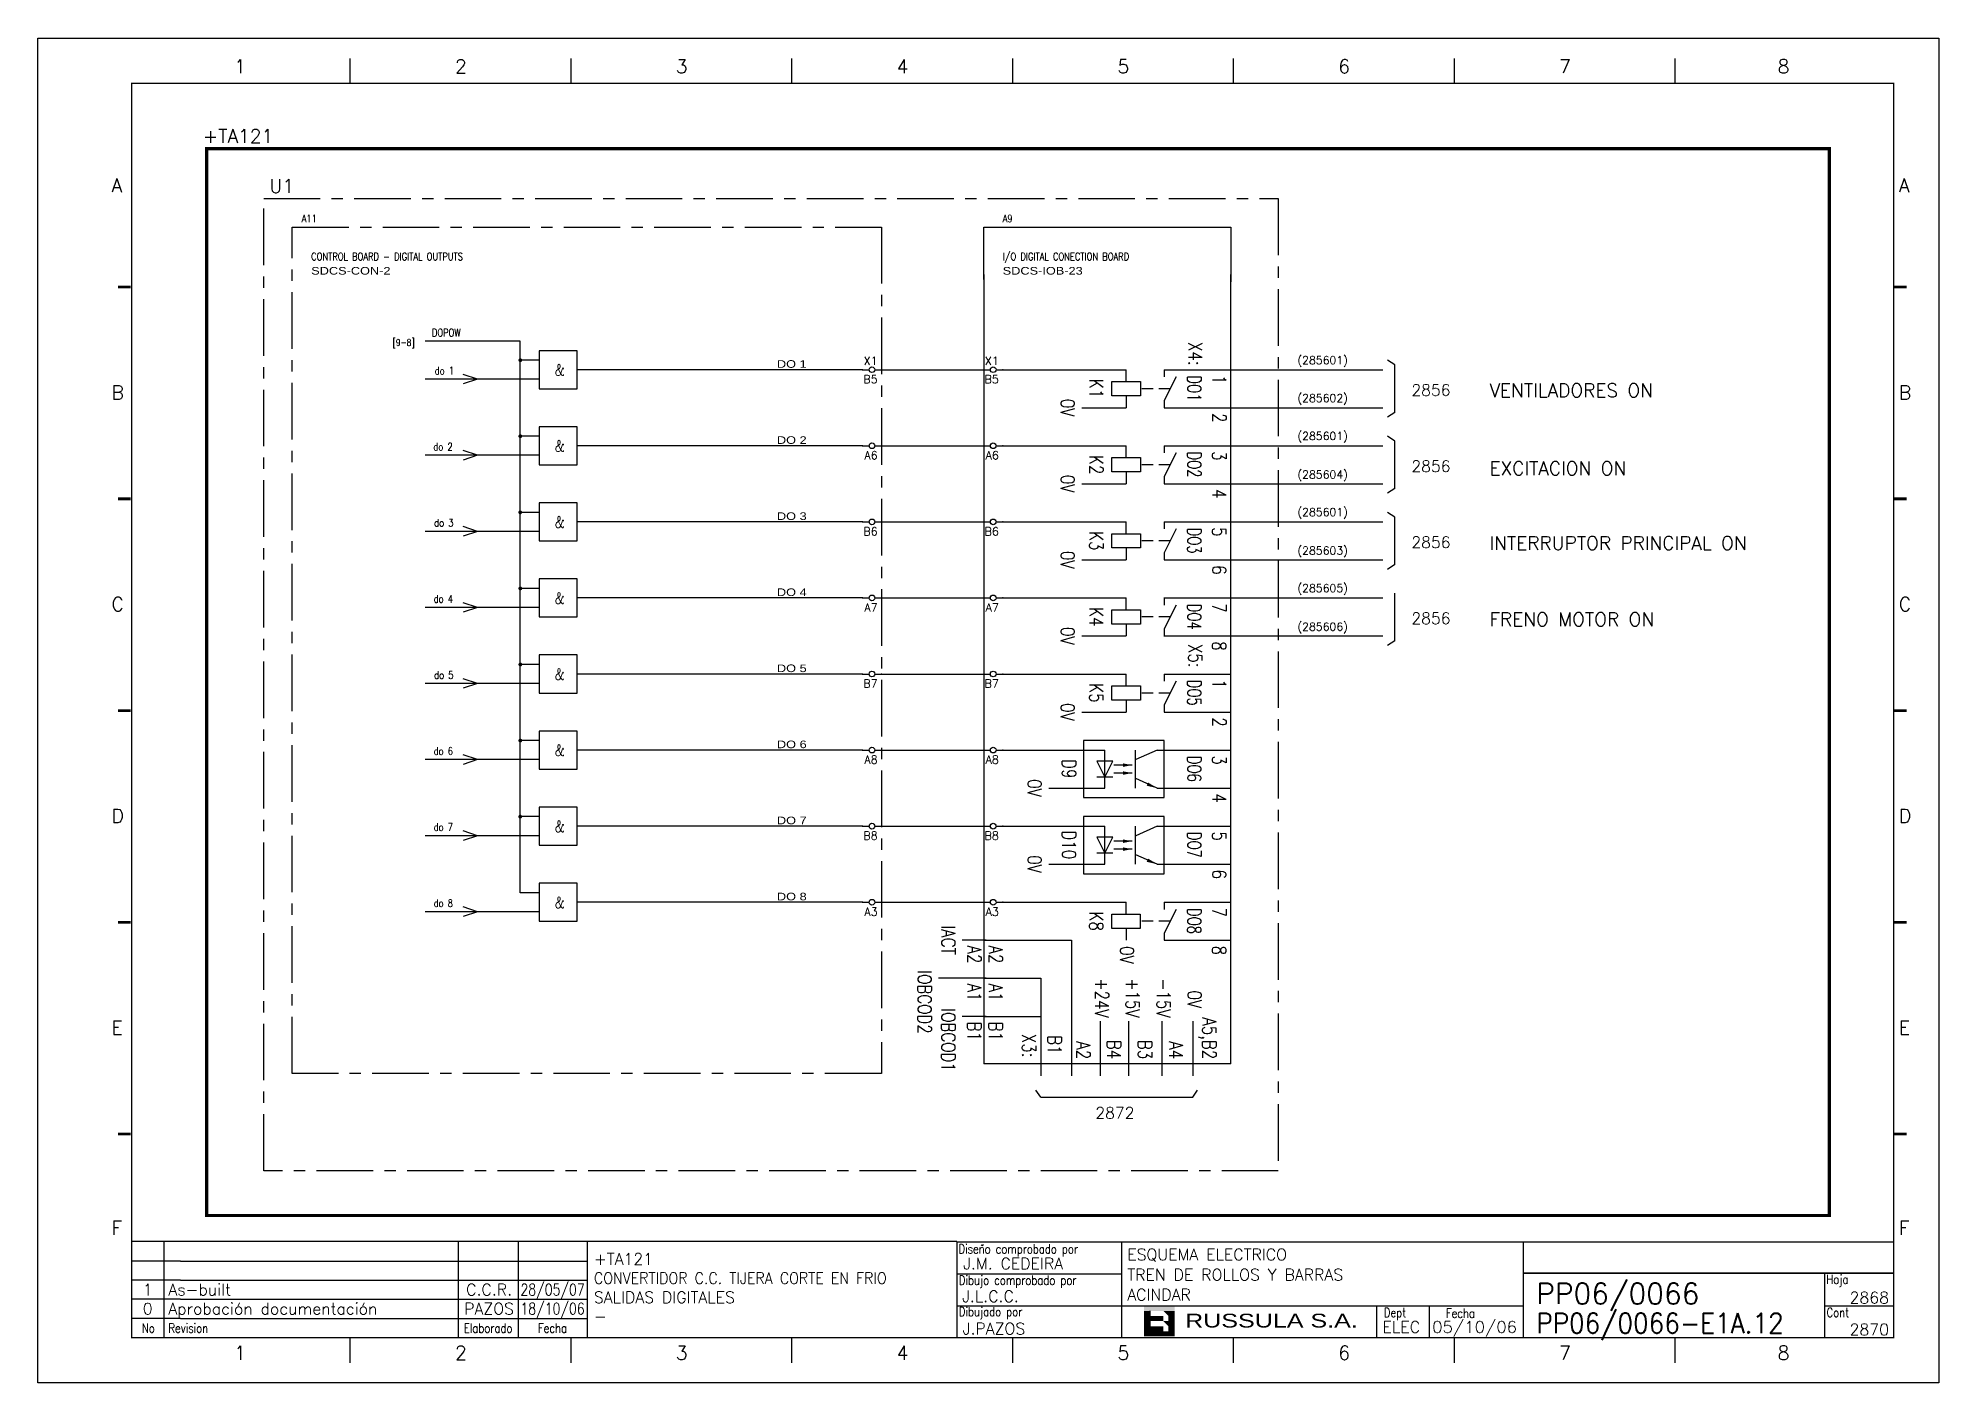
# Model space of a CAD drawing. Extents: x 3 to 423, y -4757 to 292.
# Drawn here: x 2.6 to 422.6, y -2678.2 to -2381.2 of the extents above; entities that cross this region are included whole.
import ezdxf
from ezdxf.enums import TextEntityAlignment as Align

# ---------------------------------------------------------------- set-up
doc = ezdxf.new("R2010")
doc.units = 0
doc.header["$LTSCALE"] = 10
doc.header["$MEASUREMENT"] = 0
for name, pattern in [('CENTER', [2, 1.25, -0.25, 0.25, -0.25]), ('DASHDOT', [1, 0.5, -0.25, 0, -0.25]), ('HIDDEN', [0.375, 0.25, -0.125])]:
    doc.linetypes.add(name, pattern=pattern)
doc.layers.get('0').update_dxf_attribs({"linetype": 'CONTINUOUS'})
for name, color, linetype in [('1', 7, 'CONTINUOUS'), ('10', 5, 'CONTINUOUS'), ('2', 7, 'CONTINUOUS'), ('25', 3, 'CONTINUOUS'), ('25KT', 4, 'HIDDEN'), ('25PK', 4, 'CENTER'), ('35', 2, 'CONTINUOUS'), ('8', 1, 'CONTINUOUS'), ('9', 6, 'CONTINUOUS'), ('DIBUJO', 7, 'CONTINUOUS'), ('NODE', 7, 'CONTINUOUS')]:
    doc.layers.add(name, color=color, linetype=linetype)
doc.styles.add('ABBSTYLE', font='ROMANS.SHX', dxfattribs={"width": 0.8})
doc.styles.add('HELV', font='HELVBLD.SHX', dxfattribs={"width": 1.2})
doc.styles.add('HELVETICA', font='HELV.SHX')
doc.styles.add('LABEL', font='SIMPLEX', dxfattribs={"width": 0.8, "height": 4})
doc.styles.add('ROMANS', font='romans')
doc.styles.get("Standard").update_dxf_attribs({"font": 'simplex'})

msp = doc.modelspace()

# ---------------------------------------------------------------- texts
at = {"layer": '2', "color": 6}
for s, height, p in [('+TA121', 3.024, (39.05, -2404.4)), ('U1', 3.024, (53.75, -2415.43)), ('(285601)', 1.764, (280.87, -2453.27)), ('(285602)', 1.764, (280.87, -2461.64)), ('(285601)', 1.764, (280.87, -2470.01)), ('(285604)', 1.764, (280.87, -2478.52)), ('(285601)', 1.764, (280.87, -2486.81)), ('(285603)', 1.764, (280.87, -2495.32)), ('(285605)', 1.764, (280.87, -2503.61)), ('(285606)', 1.764, (280.87, -2512.12))]:
    msp.add_text(s, height=height, dxfattribs=at).set_placement(p)
at = {"layer": '2', "color": 7, "style": 'ROMANS'}
for s, height, p in [('2856', 2.52, (306.07, -2460.26)), ('VENTILADORES ON', 3, (323.32, -2460.56)), ('2856', 2.52, (306.07, -2477.06)), ('EXCITACION ON', 3, (323.32, -2477.75)), ('2856', 2.52, (306.07, -2493.86)), ('INTERRUPTOR PRINCIPAL ON', 3, (323.32, -2494.29)), ('2856', 2.52, (306.07, -2510.66)), ('FRENO MOTOR ON', 3, (323.32, -2511.09)), ('2872', 2.52, (236.24, -2619.86))]:
    msp.add_text(s, height=height, dxfattribs=at).set_placement(p)
at = {"layer": '25'}
for s, height, style, width, p in [('A11', 1.68, 'ABBSTYLE', 0.8, (60.89, -2421.94)), ('A9', 1.68, 'ABBSTYLE', 0.8, (215.77, -2421.94)), ('SDCS-CON-2', 1.68, 'HELV', 1.2, (62.99, -2433.49)), ('CONTROL BOARD - DIGITAL OUTPUTS', 1.68, 'ABBSTYLE', 0.8, (62.99, -2430.34)), ('SDCS-IOB-23', 1.68, 'HELV', 1.2, (215.77, -2433.49)), ('I/O DIGITAL CONECTION BOARD', 1.68, 'ABBSTYLE', 0.8, (215.77, -2430.34)), ('[9-8]', 1.512, 'ABBSTYLE', 0.8, (80.97, -2449.24)), ('DOPOW', 1.68, 'ABBSTYLE', 0.8, (89.66, -2447.14)), ('DO 1', 1.68, 'HELV', 1.2, (165.89, -2454.07)), ('do 1', 1.68, 'ABBSTYLE', 0.8, (90.29, -2455.54)), ('&', 2.52, 'ABBSTYLE', 0.8, (116.78, -2455.78)), ('DO 2', 1.68, 'HELV', 1.2, (165.89, -2470.87)), ('do 2', 1.68, 'ABBSTYLE', 0.8, (89.99, -2472.34)), ('&', 2.52, 'ABBSTYLE', 0.8, (116.78, -2472.58)), ('DO 3', 1.68, 'HELV', 1.2, (165.89, -2487.67)), ('do 3', 1.68, 'ABBSTYLE', 0.8, (90.17, -2489.14)), ('&', 2.52, 'ABBSTYLE', 0.8, (116.78, -2489.38)), ('DO 4', 1.68, 'HELV', 1.2, (165.89, -2504.47)), ('do 4', 1.68, 'ABBSTYLE', 0.8, (90.05, -2505.94)), ('&', 2.52, 'ABBSTYLE', 0.8, (116.78, -2506.18)), ('DO 5', 1.68, 'HELV', 1.2, (165.89, -2521.27)), ('do 5', 1.68, 'ABBSTYLE', 0.8, (90.17, -2522.74)), ('&', 2.52, 'ABBSTYLE', 0.8, (116.78, -2522.98)), ('DO 6', 1.68, 'HELV', 1.2, (165.89, -2538.07)), ('do 6', 1.68, 'ABBSTYLE', 0.8, (90.05, -2539.54)), ('&', 2.52, 'ABBSTYLE', 0.8, (116.78, -2539.78)), ('DO 7', 1.68, 'HELV', 1.2, (165.89, -2554.87)), ('do 7', 1.68, 'ABBSTYLE', 0.8, (90.05, -2556.34)), ('&', 2.52, 'ABBSTYLE', 0.8, (116.78, -2556.58)), ('DO 8', 1.68, 'HELV', 1.2, (165.89, -2571.67)), ('do 8', 1.68, 'ABBSTYLE', 0.8, (90.05, -2573.14)), ('&', 2.52, 'ABBSTYLE', 0.8, (116.78, -2573.38))]:
    msp.add_text(s, height=height, dxfattribs=dict(at, style=style, width=width)).set_placement(p)
at = {"layer": '25', "style": 'ROMANS', "width": 0.8}
for s, p in [('X4:', (256.84, -2453.58)), ('X5:', (256.84, -2520.26)), ('+24V', (236.17, -2597.62)), ('+15V', (242.99, -2597.62)), ('-15V', (249.82, -2597.62)), ('0V', (256.64, -2595.52)), ('A5,B2', (259.93, -2606.76)), ('X3:', (220.09, -2606.36)), ('B1', (225.75, -2605.71)), ('A2', (232.05, -2606.76)), ('B4', (238.88, -2606.76)), ('B3', (245.7, -2606.76)), ('A4', (252.53, -2606.76))]:
    msp.add_text(s, height=3.024, rotation=270, dxfattribs=at).set_placement(p, align=Align.RIGHT)
at = {"layer": '25', "style": 'ROMANS'}
for s, width, p in [('K1', 0.8, (234.94, -2458.69)), ('DO1', 0.7, (256.6, -2458.64)), ('0V', 0.8, (228.64, -2462.89)), ('K2', 0.8, (234.94, -2475.49)), ('DO2', 0.7, (256.6, -2475.44)), ('0V', 0.8, (228.64, -2479.69)), ('K3', 0.8, (234.94, -2492.29)), ('DO3', 0.7, (256.6, -2492.24)), ('0V', 0.8, (228.64, -2496.49)), ('K4', 0.8, (234.94, -2509.09)), ('DO4', 0.7, (256.6, -2509.04)), ('0V', 0.8, (228.64, -2513.29)), ('K5', 0.8, (234.94, -2525.89)), ('DO5', 0.7, (256.6, -2525.84)), ('0V', 0.8, (228.64, -2530.09)), ('D9', 0.8, (228.94, -2542.62)), ('DO6', 0.7, (256.6, -2542.64)), ('D10', 0.8, (228.94, -2559.42)), ('DO7', 0.7, (256.6, -2559.44)), ('K8', 0.8, (234.94, -2576.29)), ('DO8', 0.7, (256.6, -2576.24)), ('IACT', 0.8, (202.28, -2580.49)), ('0V', 0.8, (241.73, -2583.76)), ('IOBCOD2', 0.8, (197.03, -2594.14)), ('IOBCOD1', 0.8, (202.28, -2602.54))]:
    msp.add_text(s, height=3.024, rotation=270, dxfattribs=dict(at, width=width)).set_placement(p, align=Align.CENTER)
at = {"layer": '25', "style": 'ROMANS', "width": 0.8}
for s, height, p in [('1', 3.02, (262.09, -2455.68)), ('2', 3.02, (262.09, -2464.08)), ('3', 3.02, (262.09, -2472.48)), ('4', 3.02, (262.09, -2480.88)), ('5', 3.02, (262.09, -2489.28)), ('6', 3.02, (262.09, -2497.68)), ('7', 3.02, (262.09, -2506.08)), ('8', 3.02, (262.09, -2514.48)), ('1', 3.02, (262.09, -2522.88)), ('2', 3.02, (262.09, -2531.28)), ('3', 3.02, (262.09, -2539.68)), ('4', 3.02, (262.09, -2548.08)), ('5', 3.02, (262.09, -2556.48)), ('6', 3.02, (262.09, -2564.88)), ('7', 3.02, (262.09, -2573.28)), ('A2', 3.024, (208.02, -2581.68)), ('A2', 3.024, (212.74, -2581.68)), ('8', 3.02, (262.09, -2581.68)), ('A1', 3.024, (208.02, -2590.08)), ('A1', 3.024, (212.74, -2590.08)), ('B1', 3.024, (208.02, -2598.48)), ('B1', 3.024, (212.74, -2598.48))]:
    msp.add_text(s, height=height, rotation=270, dxfattribs=at).set_placement(p)
at = {"layer": '25', "color": 3, "style": 'ROMANS', "width": 0.8}
for p in [(221.29, -2546.89), (221.29, -2563.69)]:
    msp.add_text('0V', height=3.024, rotation=270, dxfattribs=at).set_placement(p, align=Align.CENTER)

# ---------------------------------------------------------------- blocks, each defined once
blk = doc.blocks.new('NOD', base_point=(237.5, 170))
at = {"layer": 'NODE'}
blk.add_point((237.5, 170), dxfattribs=at)
blk = doc.blocks.new('$$PLR12C')
for p, q in [((-2.5, 0), (-0.75, 0)), ((0.75, 0), (2.5, 0))]:
    blk.add_line(p, q)
at = {"layer": '2'}
blk.add_circle((0, 0), 0.75, dxfattribs=at)
for p in [(-2.5, 0), (2.5, 0)]:
    blk.add_blockref('NOD', p, dxfattribs=at)
at = {"layer": '8'}
blk.add_attdef('*A', text='', height=2.15, dxfattribs=at).set_placement((1.5, -3.575), align=Align.RIGHT)
at = {"layer": '9'}
blk.add_attdef('ID', text='', height=2.15, dxfattribs=at).set_placement((1.5, 1.25), align=Align.RIGHT)
blk = doc.blocks.new('newcajec')
at = {"layer": '1'}
for p, q in [((179.4, 20.85), (0.13, 20.85)), ((7, 20.85), (7, 0)), ((71, 20.85), (71, 0)), ((84, 20.85), (84, 0.09)), ((99, 20.85), (99, 0)), ((215.2, 20.8), (215.2, 0)), ((10.6, 16.64), (0, 16.64)), ((10.6, 16.64), (99, 16.64)), ((184.64, 20.18), (184.81, 20.01)), ((184.81, 20.01), (185.18, 20.25)), ((10.6, 12.48), (0, 12.48)), ((10.6, 12.48), (99, 12.48)), ((179.4, 13.87), (215.2, 13.87)), ((368, 14.06), (368, 0)), ((10.6, 8.32), (0, 8.32)), ((10.6, 8.32), (99, 8.32)), ((10.6, 4.16), (0, 4.16)), ((10.6, 4.16), (99, 4.16)), ((179.4, 6.93), (267.63, 6.93)), ((267.63, 6.93), (302.5, 6.93)), ((270.63, 6.91), (270.63, 0)), ((282.07, 6.93), (282.07, 0)), ((368, 6.93), (383, 6.93))]:
    blk.add_line(p, q, dxfattribs=at)
for points in [[(47.5, 272.5, 0.3, 0.3, 0), (47.5, 277.91, 0.3, 0.3, 0)], [(95.5, 272.5, 0.3, 0.3, 0), (95.5, 277.91, 0.3, 0.3, 0)], [(143.5, 272.5, 0.3, 0.3, 0), (143.5, 277.91, 0.3, 0.3, 0)], [(191.5, 272.5, 0.3, 0.3, 0), (191.5, 277.91, 0.3, 0.3, 0)], [(239.5, 272.5, 0.3, 0.3, 0), (239.5, 277.91, 0.3, 0.3, 0)], [(287.5, 272.5, 0.3, 0.3, 0), (287.5, 277.91, 0.3, 0.3, 0)], [(335.5, 272.5, 0.3, 0.3, 0), (335.5, 277.91, 0.3, 0.3, 0)], [(-2.99, 228.23, 0.6, 0.6, 0), (-0.18, 228.23, 0.6, 0.6, 0)], [(383.01, 228.23, 0.6, 0.6, 0), (385.82, 228.23, 0.6, 0.6, 0)], [(-2.99, 182.23, 0.6, 0.6, 0), (-0.18, 182.23, 0.6, 0.6, 0)], [(383.01, 182.23, 0.6, 0.6, 0), (385.82, 182.23, 0.6, 0.6, 0)], [(-2.99, 136.23, 0.6, 0.6, 0), (-0.18, 136.23, 0.6, 0.6, 0)], [(383.01, 136.23, 0.6, 0.6, 0), (385.82, 136.23, 0.6, 0.6, 0)], [(-2.99, 90.23, 0.6, 0.6, 0), (-0.18, 90.23, 0.6, 0.6, 0)], [(383.01, 90.23, 0.6, 0.6, 0), (385.82, 90.23, 0.6, 0.6, 0)], [(-2.99, 44.23, 0.6, 0.6, 0), (-0.18, 44.23, 0.6, 0.6, 0)], [(383.01, 44.23, 0.6, 0.6, 0), (385.82, 44.23, 0.6, 0.6, 0)], [(383, 20.8, 0.3, 0.3, 0), (179.4, 20.8, 0.3, 0.3, 0), (179.4, 0, 0.3, 0.3, 0)], [(302.5, 20.8, 0.3, 0.3, 0), (302.5, 0, 0.3, 0.3, 0)], [(302.5, 14, 0.3, 0.3, 0), (383, 14, 0.3, 0.3, 0)], [(47.5, -5.5, 0.3, 0.3, 0), (47.5, -0.09, 0.3, 0.3, 0)], [(95.5, -5.5, 0.3, 0.3, 0), (95.5, -0.09, 0.3, 0.3, 0)], [(143.5, -5.5, 0.3, 0.3, 0), (143.5, -0.09, 0.3, 0.3, 0)], [(191.5, -5.5, 0.3, 0.3, 0), (191.5, -0.09, 0.3, 0.3, 0)], [(239.5, -5.5, 0.3, 0.3, 0), (239.5, -0.09, 0.3, 0.3, 0)], [(287.5, -5.5, 0.3, 0.3, 0), (287.5, -0.09, 0.3, 0.3, 0)], [(335.5, -5.5, 0.3, 0.3, 0), (335.5, -0.09, 0.3, 0.3, 0)]]:
    blk.add_lwpolyline(points, format="xyseb", dxfattribs=at)
at = {"layer": '1', "const_width": 0.3}
blk.add_lwpolyline([(0, 0), (0, 272.5), (383, 272.5), (383, 0)], close=True, dxfattribs=at)
at = {"layer": '2', "color": 14}
for p, q in [((221.42, 4.69), (221.42, 5.81)), ((221.42, 2.47), (221.42, 3.58))]:
    blk.add_line(p, q, dxfattribs=at)
for points in [[(220.05, 5.81), (220.05, 6.92), (226.74, 5.81), (226.74, 6.92)], [(221.42, 2.47), (220.05, 2.47), (221.42, 5.81), (220.05, 5.81)], [(221.42, 4.69), (224.25, 4.69), (221.42, 3.58), (224.25, 3.58)], [(224.25, 5.81), (225.37, 5.81), (225.37, 4.69)], [(225.37, 5.81), (226.74, 5.81), (225.37, 1.35), (226.74, 1.35)], [(224.25, 0.24), (224.25, 2.47), (220.05, 0.24), (220.05, 2.47)], [(224.25, 3.58), (225.37, 3.58), (225.37, 2.47)], [(226.74, 1.35), (226.74, 0.24), (224.25, 1.35), (224.25, 0.24)]]:
    blk.add_solid(points, dxfattribs=at)
at = {"layer": '1', "style": 'ROMANS'}
for s, p in [('1', (22.29, 274.68)), ('2', (70.29, 274.68)), ('3', (118.29, 274.68)), ('4', (166.29, 274.68)), ('5', (214.29, 274.68)), ('6', (262.29, 274.68)), ('7', (310.29, 274.68)), ('8', (357.79, 274.68)), ('A', (-4.37, 248.84)), ('A', (384.13, 248.84)), ('B', (-4.37, 203.84)), ('B', (384.13, 203.84)), ('C', (-4.37, 157.84)), ('C', (384.13, 157.84)), ('D', (-4.37, 111.84)), ('D', (384.13, 111.84)), ('E', (-4.37, 65.84)), ('E', (384.13, 65.84)), ('F', (-4.37, 22.34)), ('F', (384.13, 22.34)), ('1', (22.29, -4.82)), ('2', (70.29, -4.82)), ('3', (118.29, -4.82)), ('4', (166.29, -4.82)), ('5', (214.29, -4.82)), ('6', (262.29, -4.82)), ('7', (310.29, -4.82)), ('8', (357.79, -4.82))]:
    blk.add_text(s, height=3, dxfattribs=at).set_placement(p)
at = {"layer": '1', "style": 'LABEL', "width": 0.8}
for s, p in [('Diseno comprobado por', (179.73, 18.27)), ('Dibujo comprobado por', (179.81, 11.47)), ('Hoja', (368.38, 11.66)), ('Dibujado por', (179.83, 4.64)), ('Fecha', (285.71, 4.3)), ('Cont', (368.43, 4.46)), ('No', (2.23, 1.05)), ('Revision', (8, 1.05))]:
    blk.add_text(s, height=2, dxfattribs=at).set_placement(p)
for s, p in [('Dept', (274.61, 4.44)), ('Elaborado', (77.5, 1.05)), ('Fecha', (91.5, 1.05))]:
    blk.add_text(s, height=2, dxfattribs=at).set_placement(p, align=Align.CENTER)
at = {"layer": '10', "style": 'ROMANS'}
for tag, p in [('REV41', (3.5, 18.74)), ('REV43', (77.7, 18.74)), ('REV31', (3.5, 14.58)), ('REV33', (77.7, 14.58)), ('REV21', (3.5, 10.42)), ('REV23', (77.7, 10.42)), ('REV11', (3.5, 6.27)), ('REV13', (77.7, 6.27))]:
    blk.add_attdef(tag, text='', height=2.5, dxfattribs=at).set_placement(p, align=Align.MIDDLE)
for tag, p, height in [('REV42', (8, 17.49), 2.5), ('SHEETNAME1', (100.5, 15.83), 2.5), ('DESIGNCHECK', (180.74, 14.83), 2.5), ('DOCUMENTTYPE', (216.43, 16.8), 2.5), ('NOTA', (305.32, 15.8), 3), ('REV32', (8, 13.33), 2.5), ('SHEETNAME2', (100.5, 11.67), 2.5), ('OBJECT', (216.43, 12.4), 2.5), ('REV22', (8, 9.17), 2.5), ('SHEETNAME3', (100.5, 7.51), 2.5), ('DRAWINGCHECK', (180.53, 7.71), 2.5), ('CUSTOMER', (216.43, 8.08), 2.5), ('ORDER', (305.32, 7.3), 4.5), ('REV12', (8, 5.01), 2.5), ('SHEETNAME4', (100.5, 3.35), 2.5), ('DOCUMENT_ID', (305.32, 0.93), 4.4), ('USER', (180.63, 0.71), 2.5), ('DEPARTMENT', (271.93, 1.05), 2.5)]:
    blk.add_attdef(tag, p, '', height=height, dxfattribs=at)
for tag, width, p, p2 in [('REV44', 1.221199, (84.53, 17.49), (98.48, 17.49)), ('REV34', 1.221199, (84.53, 13.33), (98.48, 13.33)), ('REV24', 1.221199, (84.53, 9.17), (98.48, 9.17)), ('REV14', 1.221199, (84.53, 5.01), (98.48, 5.01)), ('CREATED2', 7.039915, (282.71, 1.05), (301.14, 1.05))]:
    blk.add_attdef(tag, text='', height=2.5, dxfattribs=dict(at, width=width)).set_placement(p, p2, align=Align.FIT)
for tag, p in [('SHEET', (382, 7.43)), ('NEXTSHEET', (382, 0.5))]:
    blk.add_attdef(tag, text='', height=2.5, dxfattribs=at).set_placement(p, align=Align.RIGHT)
at = {"layer": 'DIBUJO', "color": 14, "style": 'HELVETICA', "width": 1.3}
blk.add_text('RUSSULA S.A.', height=3, dxfattribs=at).set_placement((229, 2.19))

# ---------------------------------------------------------------- linework, layer by layer
at = {"layer": '2', "color": 3}
for p, q in [((211.57, -2422.99), (266.17, -2422.99)), ((211.57, -2434.54), (211.57, -2422.99)), ((266.17, -2422.99), (266.17, -2435.06)), ((215.77, -2454.49), (243.07, -2454.49)), ((215.77, -2471.29), (243.07, -2471.29)), ((215.77, -2488.09), (243.07, -2488.09)), ((215.77, -2504.89), (243.07, -2504.89)), ((215.77, -2521.69), (243.07, -2521.69)), ((215.24, -2538.49), (238.34, -2538.49)), ((215.77, -2555.29), (238.34, -2555.29)), ((215.24, -2572.09), (243.07, -2572.09)), ((230.99, -2580.49), (230.99, -2610.41)), ((224.17, -2588.89), (224.17, -2610.41)), ((237.29, -2598.34), (237.29, -2610.41)), ((243.59, -2598.34), (243.59, -2610.41)), ((250.94, -2598.34), (250.94, -2610.41)), ((257.77, -2598.34), (257.77, -2610.41))]:
    msp.add_line(p, q, dxfattribs=at)
at = {"layer": '2', "color": 7}
for p, q in [((109.19, -2448.19), (88.19, -2448.19)), ((109.19, -2452.39), (109.19, -2448.19)), ((109.19, -2469.19), (109.19, -2452.39)), ((113.39, -2452.39), (109.19, -2452.39)), ((113.39, -2450.29), (113.39, -2458.69)), ((121.79, -2450.29), (113.39, -2450.29)), ((121.79, -2458.69), (121.79, -2450.29)), ((113.39, -2456.59), (88.19, -2456.59)), ((146.99, -2454.49), (121.79, -2454.49)), ((184.79, -2454.49), (146.99, -2454.49)), ((188.99, -2454.49), (211.57, -2454.49)), ((113.39, -2458.69), (121.79, -2458.69)), ((109.19, -2485.99), (109.19, -2469.19)), ((113.39, -2469.19), (109.19, -2469.19)), ((113.39, -2467.09), (113.39, -2475.49)), ((121.79, -2467.09), (113.39, -2467.09)), ((121.79, -2475.49), (121.79, -2467.09)), ((113.39, -2473.39), (88.19, -2473.39)), ((146.99, -2471.29), (121.79, -2471.29)), ((184.79, -2471.29), (146.99, -2471.29)), ((188.99, -2471.29), (211.57, -2471.29)), ((113.39, -2475.49), (121.79, -2475.49)), ((109.19, -2502.79), (109.19, -2485.99)), ((113.39, -2485.99), (109.19, -2485.99)), ((113.39, -2483.89), (113.39, -2492.29)), ((121.79, -2483.89), (113.39, -2483.89)), ((121.79, -2492.29), (121.79, -2483.89)), ((113.39, -2490.19), (88.19, -2490.19)), ((146.99, -2488.09), (121.79, -2488.09)), ((184.79, -2488.09), (146.99, -2488.09)), ((188.99, -2488.09), (211.57, -2488.09)), ((113.39, -2492.29), (121.79, -2492.29)), ((109.19, -2519.59), (109.19, -2502.79)), ((113.39, -2502.79), (109.19, -2502.79)), ((113.39, -2500.69), (113.39, -2509.09)), ((121.79, -2500.69), (113.39, -2500.69)), ((121.79, -2509.09), (121.79, -2500.69)), ((113.39, -2506.99), (88.19, -2506.99)), ((146.99, -2504.89), (121.79, -2504.89)), ((184.79, -2504.89), (146.99, -2504.89)), ((188.99, -2504.89), (211.57, -2504.89)), ((113.39, -2509.09), (121.79, -2509.09)), ((109.19, -2536.39), (109.19, -2519.59)), ((113.39, -2519.59), (109.19, -2519.59)), ((113.39, -2517.49), (113.39, -2525.89)), ((121.79, -2517.49), (113.39, -2517.49)), ((121.79, -2525.89), (121.79, -2517.49)), ((113.39, -2523.79), (88.19, -2523.79)), ((146.99, -2521.69), (121.79, -2521.69)), ((184.79, -2521.69), (146.99, -2521.69)), ((188.99, -2521.69), (212.62, -2521.69)), ((113.39, -2525.89), (121.79, -2525.89)), ((109.19, -2553.19), (109.19, -2536.39)), ((113.39, -2536.39), (109.19, -2536.39)), ((113.39, -2534.29), (113.39, -2542.69)), ((121.79, -2534.29), (113.39, -2534.29)), ((121.79, -2542.69), (121.79, -2534.29)), ((113.39, -2540.59), (88.19, -2540.59)), ((146.99, -2538.49), (121.79, -2538.49)), ((184.79, -2538.49), (146.99, -2538.49)), ((188.99, -2538.49), (211.57, -2538.49)), ((113.39, -2542.69), (121.79, -2542.69)), ((109.19, -2569.99), (109.19, -2553.19)), ((113.39, -2553.19), (109.19, -2553.19)), ((113.39, -2551.09), (113.39, -2559.49)), ((121.79, -2551.09), (113.39, -2551.09)), ((121.79, -2559.49), (121.79, -2551.09)), ((113.39, -2557.39), (88.19, -2557.39)), ((146.99, -2555.29), (121.79, -2555.29)), ((184.79, -2555.29), (146.99, -2555.29)), ((188.99, -2555.29), (212.09, -2555.29)), ((113.39, -2559.49), (121.79, -2559.49)), ((113.39, -2569.99), (109.19, -2569.99)), ((113.39, -2567.89), (113.39, -2576.29)), ((121.79, -2567.89), (113.39, -2567.89)), ((121.79, -2576.29), (121.79, -2567.89)), ((113.39, -2574.19), (88.19, -2574.19)), ((146.99, -2572.09), (121.79, -2572.09)), ((184.79, -2572.09), (146.99, -2572.09)), ((159.59, -2572.09), (146.99, -2572.09)), ((188.99, -2572.09), (211.57, -2572.09)), ((113.39, -2576.29), (121.79, -2576.29))]:
    msp.add_line(p, q, dxfattribs=at)
at = {"layer": '2', "color": 3, "linetype": 'DASHDOT'}
msp.add_lwpolyline([(39.89, -2405.66, 0.706, 0.706, 0), (398.41, -2405.66, 0.706, 0.706, 0), (398.41, -2641.28, 0.706, 0.706, 0), (39.89, -2641.28, 0.706, 0.706, 0), (39.89, -2405.66, 0.706, 0.706, 0)], format="xyseb", dxfattribs=at)
at = {"layer": '2', "color": 7}
for points in [[(108.98, -2452.39, 0.42, 0.42, 1), (109.4, -2452.39, 0.42, 0.42, 1)], [(108.98, -2469.19, 0.42, 0.42, 1), (109.4, -2469.19, 0.42, 0.42, 1)], [(108.98, -2485.99, 0.42, 0.42, 1), (109.4, -2485.99, 0.42, 0.42, 1)], [(108.98, -2502.79, 0.42, 0.42, 1), (109.4, -2502.79, 0.42, 0.42, 1)], [(108.98, -2519.59, 0.42, 0.42, 1), (109.4, -2519.59, 0.42, 0.42, 1)], [(108.98, -2536.39, 0.42, 0.42, 1), (109.4, -2536.39, 0.42, 0.42, 1)], [(108.98, -2553.19, 0.42, 0.42, 1), (109.4, -2553.19, 0.42, 0.42, 1)]]:
    msp.add_lwpolyline(points, format="xyseb", close=True, dxfattribs=at)
at = {"layer": '25'}
for p, q in [((211.57, -2433.49), (211.57, -2607.79)), ((266.17, -2607.79), (266.17, -2433.49)), ((302.39, -2453.44), (300.82, -2452.39)), ((243.07, -2457.11), (243.07, -2454.49)), ((251.47, -2454.49), (266.17, -2454.49)), ((251.47, -2454.49), (251.47, -2456.06)), ((254.09, -2456.06), (251.47, -2461.31)), ((302.39, -2463.94), (302.39, -2453.44)), ((239.92, -2457.11), (246.22, -2457.11)), ((239.92, -2460.26), (239.92, -2457.11)), ((246.22, -2460.26), (239.92, -2460.26)), ((243.07, -2460.26), (243.07, -2462.89)), ((246.22, -2457.11), (246.22, -2460.26)), ((233.28, -2462.89), (243.07, -2462.89)), ((251.47, -2461.31), (251.47, -2462.89)), ((251.47, -2462.89), (266.09, -2462.89)), ((302.39, -2463.94), (300.82, -2464.99)), ((302.39, -2470.24), (300.82, -2469.19)), ((243.07, -2473.91), (243.07, -2471.29)), ((251.47, -2471.29), (266.17, -2471.29)), ((251.47, -2471.29), (251.47, -2472.86)), ((254.09, -2472.86), (251.47, -2478.11)), ((302.39, -2480.74), (302.39, -2470.24)), ((239.92, -2477.06), (239.92, -2473.91)), ((239.92, -2473.91), (246.22, -2473.91)), ((246.22, -2477.06), (239.92, -2477.06)), ((243.07, -2477.06), (243.07, -2479.69)), ((246.22, -2473.91), (246.22, -2477.06)), ((233.28, -2479.69), (243.07, -2479.69)), ((251.47, -2478.11), (251.47, -2479.69)), ((251.47, -2479.69), (266.09, -2479.69)), ((302.39, -2480.74), (300.82, -2481.79)), ((302.39, -2487.04), (300.82, -2485.99)), ((243.07, -2490.71), (243.07, -2488.09)), ((251.47, -2488.09), (266.17, -2488.09)), ((251.47, -2488.09), (251.47, -2489.66)), ((254.09, -2489.66), (251.47, -2494.91)), ((302.39, -2497.54), (302.39, -2487.04)), ((239.92, -2490.71), (246.22, -2490.71)), ((239.92, -2493.86), (239.92, -2490.71)), ((246.22, -2493.86), (239.92, -2493.86)), ((243.07, -2493.86), (243.07, -2496.49)), ((246.22, -2490.71), (246.22, -2493.86)), ((233.28, -2496.49), (243.07, -2496.49)), ((251.47, -2494.91), (251.47, -2496.49)), ((251.47, -2496.49), (266.09, -2496.49)), ((302.39, -2497.54), (300.82, -2498.59)), ((243.07, -2507.51), (243.07, -2504.89)), ((251.39, -2504.89), (266.17, -2504.89)), ((251.47, -2504.89), (251.47, -2506.46)), ((254.09, -2506.46), (251.47, -2511.71)), ((302.39, -2514.34), (302.39, -2503.84)), ((239.92, -2510.66), (239.92, -2507.51)), ((239.92, -2507.51), (246.22, -2507.51)), ((246.22, -2510.66), (239.92, -2510.66)), ((243.07, -2510.66), (243.07, -2513.29)), ((246.22, -2507.51), (246.22, -2510.66)), ((233.28, -2513.29), (243.07, -2513.29)), ((251.39, -2513.29), (266.09, -2513.29)), ((251.47, -2511.71), (251.47, -2513.29)), ((302.39, -2514.34), (300.82, -2515.39)), ((243.07, -2524.31), (243.07, -2521.69)), ((251.47, -2521.69), (266.17, -2521.69)), ((251.47, -2521.69), (251.47, -2523.26)), ((254.09, -2523.26), (251.47, -2528.51)), ((239.92, -2524.31), (246.22, -2524.31)), ((239.92, -2527.46), (239.92, -2524.31)), ((246.22, -2527.46), (239.92, -2527.46)), ((243.07, -2527.46), (243.07, -2530.09)), ((246.22, -2524.31), (246.22, -2527.46)), ((233.28, -2530.09), (243.07, -2530.09)), ((251.47, -2528.51), (251.47, -2530.09)), ((251.47, -2530.09), (266.09, -2530.09)), ((251.47, -2536.39), (233.62, -2536.39)), ((233.62, -2536.39), (233.62, -2548.99)), ((251.47, -2548.99), (251.47, -2536.39)), ((236.59, -2540.94), (238.34, -2544.44)), ((240.09, -2540.94), (236.59, -2540.94)), ((238.34, -2546.89), (238.34, -2538.49)), ((238.34, -2544.44), (240.09, -2540.94)), ((245.1, -2546.89), (245.1, -2538.49)), ((249.89, -2538.49), (245.17, -2540.59)), ((249.89, -2538.49), (266.17, -2538.49)), ((240.09, -2544.44), (236.59, -2544.44)), ((244.36, -2541.81), (240.35, -2541.81)), ((244.36, -2543.56), (240.35, -2543.56)), ((249.89, -2546.89), (245.17, -2544.79)), ((226, -2546.89), (238.34, -2546.89)), ((233.62, -2548.99), (251.47, -2548.99)), ((249.89, -2546.89), (266.17, -2546.89)), ((251.47, -2553.19), (233.62, -2553.19)), ((233.62, -2553.19), (233.62, -2565.79)), ((251.47, -2565.79), (251.47, -2553.19)), ((236.59, -2557.74), (238.34, -2561.24)), ((240.09, -2557.74), (236.59, -2557.74)), ((238.34, -2563.69), (238.34, -2555.29)), ((238.34, -2561.24), (240.09, -2557.74)), ((245.1, -2563.69), (245.1, -2555.29)), ((249.89, -2555.29), (245.17, -2557.39)), ((249.89, -2555.29), (266.17, -2555.29)), ((240.09, -2561.24), (236.59, -2561.24)), ((244.36, -2558.61), (240.35, -2558.61)), ((244.36, -2560.36), (240.35, -2560.36)), ((249.89, -2563.69), (245.17, -2561.59)), ((226, -2563.69), (238.34, -2563.69)), ((233.62, -2565.79), (251.47, -2565.79)), ((249.89, -2563.69), (266.17, -2563.69)), ((243.07, -2574.71), (243.07, -2572.09)), ((251.47, -2572.09), (266.17, -2572.09)), ((251.47, -2572.09), (251.47, -2573.66)), ((254.09, -2573.66), (251.47, -2578.91)), ((239.92, -2577.86), (239.92, -2574.71)), ((239.92, -2574.71), (246.14, -2574.71)), ((246.14, -2577.86), (239.92, -2577.86)), ((243.07, -2577.86), (243.07, -2580.49)), ((246.14, -2574.71), (246.14, -2577.86)), ((212.09, -2580.49), (206.84, -2580.49)), ((211.57, -2580.49), (230.99, -2580.49)), ((251.47, -2578.91), (251.47, -2580.49)), ((251.47, -2580.49), (266.09, -2580.49)), ((212.09, -2588.89), (201.59, -2588.89)), ((211.57, -2588.89), (224.17, -2588.89)), ((212.09, -2597.29), (206.84, -2597.29)), ((211.57, -2597.29), (224.17, -2597.29)), ((266.17, -2607.79), (211.57, -2607.79)), ((224.17, -2615.14), (223.12, -2613.56)), ((224.17, -2615.14), (257.77, -2615.14)), ((257.77, -2615.14), (258.82, -2613.56))]:
    msp.add_line(p, q, dxfattribs=at)
for points in [[(242.33, -2542.2), (242.33, -2541.42), (244.36, -2541.81)], [(242.33, -2543.17), (242.33, -2543.95), (244.36, -2543.56)], [(247.59, -2546.36), (247.88, -2545.64), (249.89, -2546.89)], [(242.33, -2559), (242.33, -2558.22), (244.36, -2558.61)], [(242.33, -2559.97), (242.33, -2560.75), (244.36, -2560.36)], [(247.59, -2563.16), (247.88, -2562.44), (249.89, -2563.69)]]:
    msp.add_solid(points, dxfattribs=at)
at = {"layer": '25KT'}
for p, q in [((252.78, -2458.69), (246.22, -2458.69)), ((252.78, -2475.49), (246.22, -2475.49)), ((252.78, -2492.29), (246.22, -2492.29)), ((252.78, -2509.09), (246.22, -2509.09)), ((252.78, -2525.89), (246.22, -2525.89)), ((252.78, -2576.29), (246.14, -2576.29))]:
    msp.add_line(p, q, dxfattribs=at)
at = {"layer": '25PK'}
for p, q in [((52.49, -2416.69), (276.67, -2416.69)), ((52.49, -2631.41), (52.49, -2416.69)), ((276.67, -2416.69), (276.67, -2631.41)), ((58.79, -2609.89), (58.79, -2422.99)), ((58.79, -2422.99), (188.99, -2422.99)), ((188.99, -2422.99), (188.99, -2609.89)), ((188.99, -2609.89), (58.79, -2609.89)), ((276.67, -2631.41), (52.49, -2631.41))]:
    msp.add_line(p, q, dxfattribs=at)
at = {"layer": '35'}
for p, q in [((99.74, -2456.59), (96.59, -2455.54)), ((99.74, -2456.59), (96.59, -2457.64)), ((266.17, -2454.49), (299.77, -2454.49)), ((266.17, -2462.89), (299.77, -2462.89)), ((99.74, -2473.39), (96.59, -2472.34)), ((99.74, -2473.39), (96.59, -2474.44)), ((266.17, -2471.29), (299.77, -2471.29)), ((266.17, -2479.69), (299.77, -2479.69)), ((99.74, -2490.19), (96.59, -2489.14)), ((99.74, -2490.19), (96.59, -2491.24)), ((266.17, -2488.09), (299.77, -2488.09)), ((266.17, -2496.49), (299.77, -2496.49)), ((99.74, -2506.99), (96.59, -2505.94)), ((99.74, -2506.99), (96.59, -2508.04)), ((266.17, -2504.89), (299.77, -2504.89)), ((266.17, -2513.29), (299.77, -2513.29)), ((99.74, -2523.79), (96.59, -2522.74)), ((99.74, -2523.79), (96.59, -2524.84)), ((99.74, -2540.59), (96.59, -2539.54)), ((99.74, -2540.59), (96.59, -2541.64)), ((99.74, -2557.39), (96.59, -2556.34)), ((99.74, -2557.39), (96.59, -2558.44)), ((99.74, -2574.19), (96.59, -2573.14)), ((99.74, -2574.19), (96.59, -2575.24))]:
    msp.add_line(p, q, dxfattribs=at)
at = {"layer": 'DIBUJO'}
msp.add_lwpolyline([(2.63, -2381.25), (422.63, -2381.25), (422.63, -2678.25), (2.63, -2678.25), (2.63, -2381.25)], dxfattribs=at)

# ---------------------------------------------------------------- block references
at = {"layer": '2', "color": 7}
ref = msp.add_blockref('newcajec', (23.31, -2668.23), dxfattribs=dict(at, xscale=1.016442892079965, yscale=1.016442892079965, zscale=1.016442892079965))
ref.add_attrib('REV24', '28/05/07', dxfattribs={"layer": '10', "height": 2.541, "style": 'ROMANS', "width": 0.728168}).set_placement((109.23, -2658.9), (123.41, -2658.9), align=Align.FIT)
ref.add_attrib('SHEETNAME3', 'SALIDAS DIGITALES', (125.46, -2660.6), dxfattribs={"layer": '10', "height": 2.5411, "style": 'ROMANS'})
ref.add_attrib('SHEETNAME2', 'CONVERTIDOR C.C. TIJERA CORTE EN FRIO', (125.46, -2656.37), dxfattribs={"layer": '10', "height": 2.5411, "style": 'ROMANS', "width": 0.9})
ref.add_attrib('SHEETNAME1', '+TA121', (125.46, -2652.14), dxfattribs={"layer": '10', "height": 2.541, "style": 'ROMANS'})
ref.add_attrib('USER', 'J.PAZOS', (206.91, -2667.51), dxfattribs={"layer": '10', "height": 2.541, "style": 'ROMANS'})
ref.add_attrib('DRAWINGCHECK', 'J.L.C.C.', (206.81, -2660.39), dxfattribs={"layer": '10', "height": 2.541, "style": 'ROMANS'})
ref.add_attrib('DESIGNCHECK', 'J.M. CEDEIRA', (207.02, -2653.15), dxfattribs={"layer": '10', "height": 2.5411, "style": 'ROMANS'})
ref.add_attrib('REV22', 'As-built', (31.44, -2658.9), dxfattribs={"layer": '10', "height": 2.541, "style": 'ROMANS'})
ref.add_attrib('REV12', 'Aprobación documentación', (31.44, -2663.13), dxfattribs={"layer": '10', "height": 2.5411, "style": 'ROMANS'})
ref.add_attrib('REV21', '1', dxfattribs={"layer": '10', "height": 2.54, "style": 'ROMANS'}).set_placement((26.87, -2657.63), align=Align.MIDDLE)
ref.add_attrib('REV11', '0', dxfattribs={"layer": '10', "height": 2.54, "style": 'ROMANS'}).set_placement((26.87, -2661.86), align=Align.MIDDLE)
ref.add_attrib('SHEETNAME4', '-', (125.46, -2664.83), dxfattribs={"layer": '10', "height": 2.54, "style": 'ROMANS'})
ref.add_attrib('REV14', '18/10/06', dxfattribs={"layer": '10', "height": 2.541, "style": 'ROMANS', "width": 0.728168}).set_placement((109.23, -2663.13), (123.41, -2663.13), align=Align.FIT)
ref.add_attrib('REV23', 'C.C.R.', dxfattribs={"layer": '10', "height": 2.541, "style": 'ROMANS'}).set_placement((102.29, -2657.63), align=Align.MIDDLE)
ref.add_attrib('REV13', 'PAZOS', dxfattribs={"layer": '10', "height": 2.541, "style": 'ROMANS'}).set_placement((102.29, -2661.86), align=Align.MIDDLE)
ref.add_attrib('DOCUMENT_ID', 'PP06/0066-E1A.12', (333.65, -2667.28), dxfattribs={"layer": '10', "height": 4.4723, "style": 'ROMANS', "width": 0.9})
ref.add_attrib('ORDER', 'PP06/0066', (333.65, -2660.81), dxfattribs={"layer": '10', "height": 4.574, "style": 'ROMANS'})
ref.add_attrib('CUSTOMER', 'ACINDAR', (243.3, -2660.01), dxfattribs={"layer": '10', "height": 2.541, "style": 'ROMANS'})
ref.add_attrib('OBJECT', 'TREN DE ROLLOS Y BARRAS', (243.3, -2655.62), dxfattribs={"layer": '10', "height": 2.5411, "style": 'ROMANS'})
ref.add_attrib('DOCUMENTTYPE', 'ESQUEMA ELECTRICO', (243.3, -2651.15), dxfattribs={"layer": '10', "height": 2.5411, "style": 'ROMANS'})
ref.add_attrib('CREATED2', '05/10/06', dxfattribs={"layer": '10', "height": 2.541, "style": 'ROMANS', "width": 0.961976}).set_placement((310.67, -2667.17), (329.41, -2667.17), align=Align.FIT)
ref.add_attrib('DEPARTMENT', 'ELEC', (299.71, -2667.17), dxfattribs={"layer": '10', "height": 2.541, "style": 'ROMANS'})
ref.add_attrib('NEXTSHEET', '2870', dxfattribs={"layer": '10', "height": 2.541, "style": 'ROMANS'}).set_placement((411.59, -2667.72), align=Align.RIGHT)
ref.add_attrib('SHEET', '2868', dxfattribs={"layer": '10', "height": 2.541, "style": 'ROMANS'}).set_placement((411.59, -2660.67), align=Align.RIGHT)
at = {"layer": '2', "color": 7, "xscale": 0.8400000000000318, "yscale": 0.8400000000000318, "zscale": 0.8400000000000318}
for p, values in [((186.89, -2454.49), {'ID': 'X1', '*A': 'B5'}), ((213.67, -2454.49), {'ID': 'X1', '*A': 'B5'}), ((186.89, -2471.29), {'*A': 'A6'}), ((213.67, -2471.29), {'*A': 'A6'}), ((186.89, -2488.09), {'*A': 'B6'}), ((213.67, -2488.09), {'*A': 'B6'}), ((186.89, -2504.89), {'*A': 'A7'}), ((213.67, -2504.89), {'*A': 'A7'}), ((186.89, -2521.69), {'*A': 'B7'}), ((213.67, -2521.69), {'*A': 'B7'}), ((186.89, -2538.49), {'*A': 'A8'}), ((213.67, -2538.49), {'*A': 'A8'}), ((186.89, -2555.29), {'*A': 'B8'}), ((213.67, -2555.29), {'*A': 'B8'}), ((186.89, -2572.09), {'*A': 'A3'}), ((213.67, -2572.09), {'*A': 'A3'})]:
    msp.add_blockref('$$PLR12C', p, dxfattribs=at).add_auto_attribs(values)

msp.set_redraw_order([(e.dxf.handle, doc.entitydb.next_handle()) for e in msp.query("TEXT MTEXT ATTDEF DIMENSION ARC_DIMENSION")])  # texts and dimensions are drawn at this point

doc.saveas('drawing.dxf')
